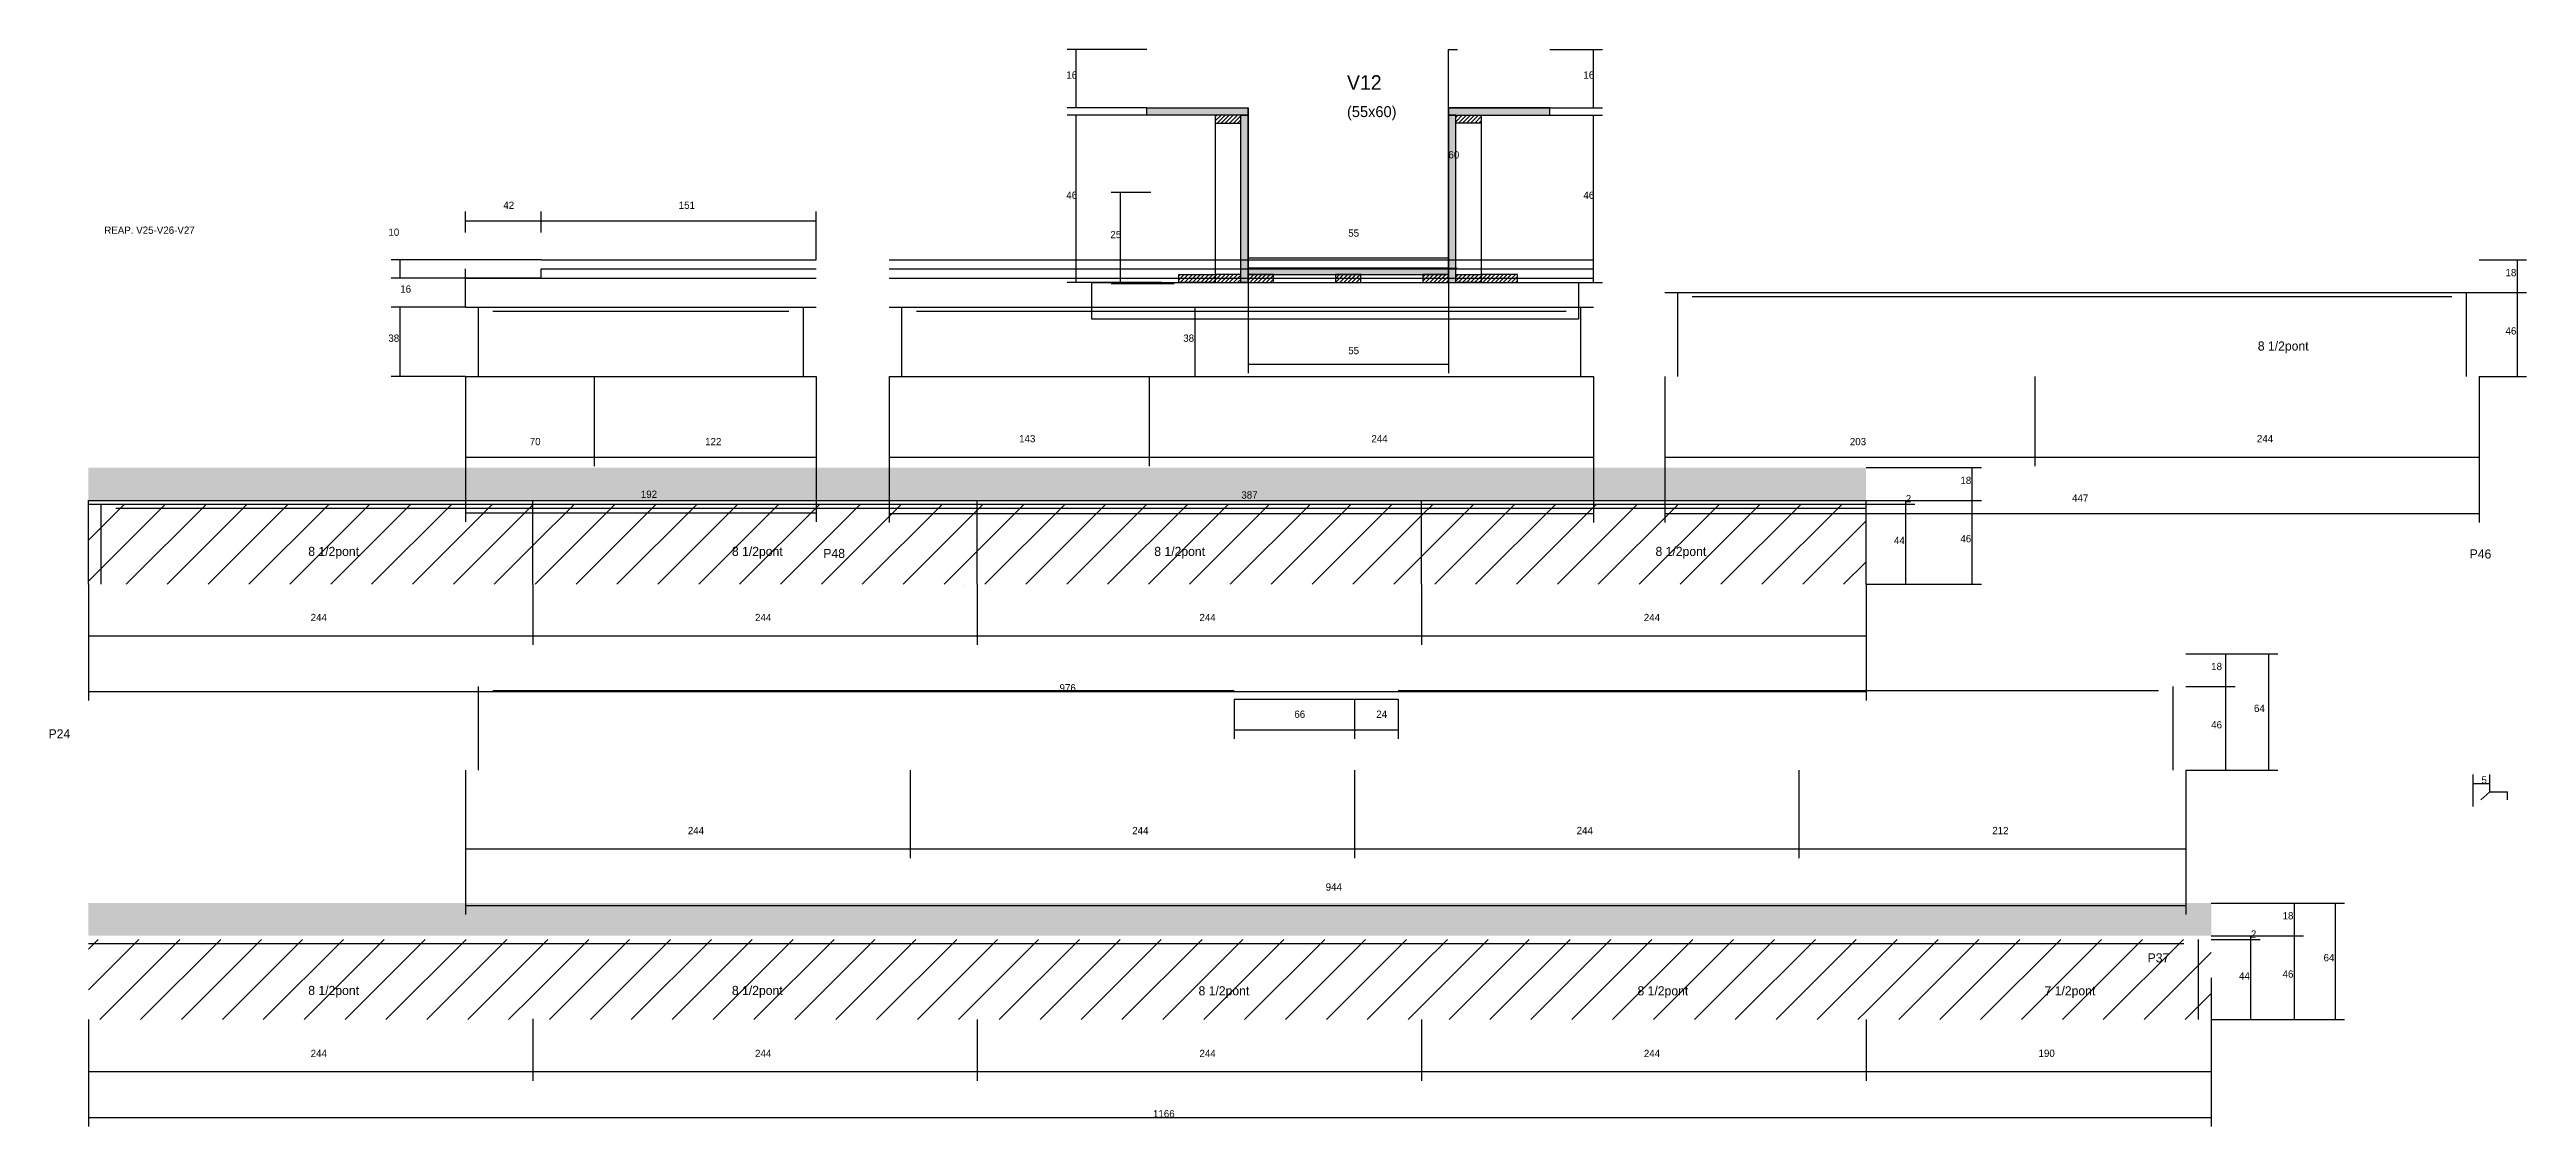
# Model space of a CAD drawing. Header units: metres. Extents: x -2848 to 22762, y -45195 to 1016.
# Drawn here: x 5688 to 7048, y -26964 to -26373 of the extents above; entities that cross this region are included whole.
import ezdxf

# ---------------------------------------------------------------- set-up
doc = ezdxf.new("R2010")
doc.units = ezdxf.units.M
for name, color, linetype in [('COTA', 4, 'Continuous'), ('Cota Seção (2x)', 4, 'Continuous'), ('Hachura', 253, 'Continuous'), ('Madeira', 126, 'Continuous'), ('NOMENCLATURA', 7, 'Continuous'), ('Painéis', 200, 'Continuous'), ('PONTALETE', 2, 'Continuous'), ('SARR_2.2x7', 40, 'Continuous'), ('Texto Seção', 7, 'Continuous')]:
    doc.layers.add(name, color=color, linetype=linetype)

msp = doc.modelspace()

# ---------------------------------------------------------------- texts
at = {"layer": 'COTA'}
for s, p in [('16', (6245.9, -26388.9)), ('16', (6529.8, -26388.9)), ('46', (6245.9, -26454.9)), ('46', (6529.8, -26454.9)), ('42', (5936.8, -26460.4)), ('151', (6033.1, -26460.4)), ('10', (5873.7, -26475.2)), ('25', (6270.1, -26476.5)), ('16', (5880.2, -26506.4)), ('18', (7036.1, -26497.4)), ('38', (5873.7, -26533.4)), ('38', (6310.1, -26533.4)), ('46', (7036.1, -26529.4)), ('55', (6400.7, -26540.2)), ('70', (5951.3, -26590.2)), ('122', (6047.6, -26590.2)), ('143', (6220, -26588.6)), ('244', (6413.4, -26588.6)), ('203', (6676.1, -26590.2)), ('244', (6899.6, -26588.6)), ('18', (6736.8, -26611.5)), ('192', (6012.3, -26619.1)), ('387', (6342, -26619.5)), ('2', (6706.8, -26621.5)), ('447', (6798.1, -26621.2)), ('44', (6700.3, -26644.5)), ('46', (6736.8, -26643.5)), ('244', (5831, -26686.8)), ('244', (6075, -26686.8)), ('244', (6319, -26686.8)), ('244', (6563, -26686.8)), ('976', (6242.2, -26725.4)), ('18', (6874.5, -26713.7)), ('66', (6371.1, -26739.9)), ('24', (6416.1, -26739.9)), ('64', (6898, -26736.7)), ('46', (6874.5, -26745.7)), ('244', (6038.1, -26803.8)), ('244', (6282.1, -26803.8)), ('244', (6526.1, -26803.8)), ('212', (6754.3, -26803.8)), ('944', (6388.3, -26834.8)), ('2', (6896.3, -26860.6)), ('18', (6913.7, -26850.6)), ('64', (6936.2, -26873.6)), ('44', (6889.8, -26883.6)), ('46', (6913.7, -26882.6)), ('244', (5831, -26926.2)), ('244', (6075, -26926.2)), ('244', (6319, -26926.2)), ('244', (6563, -26926.2)), ('190', (6779.7, -26926.1)), ('1166', (6293.5, -26959.3))]:
    msp.add_text(s, height=4, dxfattribs=at).set_placement(p)
at = {"layer": 'Cota Seção (2x)'}
for s, p in [('60', (6455.7, -26432.7)), ('55', (6400.7, -26475.7)), ('5', (7022.9, -26776))]:
    msp.add_text(s, height=4, dxfattribs=at).set_placement(p)
at = {"layer": 'NOMENCLATURA'}
for s, p in [('8 1/2pont', (6900.1, -26538.2)), ('8 1/2pont', (5829.7, -26651)), ('8 1/2pont', (6062.3, -26651)), ('P48', (6112.5, -26652.1)), ('8 1/2pont', (6294.2, -26651)), ('8 1/2pont', (6569.4, -26651)), ('P46', (7016.4, -26652.4)), ('P24', (5687.1, -26751.2)), ('P37', (6839.6, -26874.2)), ('8 1/2pont', (5829.7, -26892.1)), ('8 1/2pont', (6062.3, -26892.1)), ('8 1/2pont', (6318.5, -26892.3)), ('8 1/2pont', (6559.5, -26892.3)), ('7 1/2pont', (6783, -26892.3))]:
    msp.add_text(s, height=5, dxfattribs=at).set_placement(p)
at = {"layer": 'PONTALETE'}
msp.add_text('REAP. V25-V26-V27', height=4, dxfattribs=at).set_placement((5717.7, -26474.1))
at = {"layer": 'Texto Seção'}
for s, height, p in [('V12', 8, (6400, -26395)), ('(55x60)', 6, (6400, -26410))]:
    msp.add_text(s, height=height, dxfattribs=at).set_placement(p)

# ---------------------------------------------------------------- hatches: boundary and pattern name
at = {"layer": 'COTA'}
h = msp.add_hatch(dxfattribs=at)
h.set_pattern_fill('AR-CONC', scale=0.03)
h.paths.add_polyline_path([(6197, -26620.5), (6685, -26620.5), (6685, -26602.5), (5709, -26602.5), (5709, -26620.5)])
h = msp.add_hatch(dxfattribs=at)
h.set_pattern_fill('AR-CONC', scale=0.03)
h.paths.add_polyline_path([(6197, -26859.6), (6874.5, -26859.6), (6874.5, -26841.6), (5709, -26841.6), (5709, -26859.6)])
at = {"layer": 'Hachura'}
h = msp.add_hatch(color=8, dxfattribs=at)
h.dxf.hatch_style = 1
h.paths.add_polyline_path([(6290.1, -26408.9), (6290.1, -26404.9), (6290.1, -26404.9), (6345.7, -26404.9), (6345.7, -26404.9), (6345.7, -26408.9), (6345.7, -26408.9), (6290.1, -26408.9)])
h = msp.add_hatch(dxfattribs=at)
h.set_pattern_fill('ANSI31', scale=0.5)
h.paths.add_polyline_path([(6341.7, -26413.3), (6341.7, -26408.9), (6341.7, -26408.9), (6327.7, -26408.9), (6327.7, -26408.9), (6327.7, -26413.3), (6327.7, -26413.3), (6341.7, -26413.3)])
h = msp.add_hatch(color=8, dxfattribs=at)
h.dxf.hatch_style = 1
h.paths.add_polyline_path([(6341.7, -26404.9), (6345.7, -26404.9), (6345.7, -26404.9), (6345.7, -26500.9), (6345.7, -26500.9), (6341.7, -26500.9), (6341.7, -26500.9), (6341.7, -26404.9)])
h = msp.add_hatch(color=8, dxfattribs=at)
h.dxf.hatch_style = 1
h.paths.add_polyline_path([(6459.7, -26404.9), (6455.7, -26404.9), (6455.7, -26404.9), (6455.7, -26500.9), (6455.7, -26500.9), (6459.7, -26500.9), (6459.7, -26500.9), (6459.7, -26404.9)])
h = msp.add_hatch(color=8, dxfattribs=at)
h.dxf.hatch_style = 1
h.paths.add_polyline_path([(6511.3, -26408.9), (6511.3, -26404.9), (6511.3, -26404.9), (6455.7, -26404.9), (6455.7, -26404.9), (6455.7, -26408.9), (6455.7, -26408.9), (6511.3, -26408.9)])
h = msp.add_hatch(dxfattribs=at)
h.set_pattern_fill('ANSI31', scale=0.5)
h.paths.add_polyline_path([(6459.7, -26413.3), (6459.7, -26408.9), (6459.7, -26408.9), (6473.7, -26408.9), (6473.7, -26408.9), (6473.7, -26413.3), (6473.7, -26413.3), (6459.7, -26413.3)])
h = msp.add_hatch(dxfattribs=at)
h.set_pattern_fill('ANSI31', scale=0.5)
h.paths.add_polyline_path([(6307.7, -26500.9), (6307.7, -26496.5), (6307.7, -26496.5), (6327.7, -26496.5), (6327.7, -26496.5), (6327.7, -26500.9), (6327.7, -26500.9), (6307.7, -26500.9)])
h = msp.add_hatch(dxfattribs=at)
h.set_pattern_fill('ANSI31', scale=0.5)
h.paths.add_polyline_path([(6341.7, -26500.9), (6341.7, -26496.5), (6341.7, -26496.5), (6327.7, -26496.5), (6327.7, -26496.5), (6327.7, -26500.9), (6327.7, -26500.9), (6341.7, -26500.9)])
h = msp.add_hatch(color=8, dxfattribs=at)
h.dxf.hatch_style = 1
h.paths.add_polyline_path([(6455.7, -26496.5), (6455.7, -26492.9), (6455.7, -26492.9), (6345.7, -26492.9), (6345.7, -26492.9), (6345.7, -26496.5), (6345.7, -26496.5), (6455.7, -26496.5)])
h = msp.add_hatch(dxfattribs=at)
h.set_pattern_fill('ANSI31', scale=0.5)
h.paths.add_polyline_path([(6359.7, -26500.9), (6359.7, -26496.5), (6359.7, -26496.5), (6345.7, -26496.5), (6345.7, -26496.5), (6345.7, -26500.9), (6345.7, -26500.9), (6359.7, -26500.9)])
h = msp.add_hatch(dxfattribs=at)
h.set_pattern_fill('ANSI31', scale=0.5)
h.paths.add_polyline_path([(6407.7, -26500.9), (6407.7, -26496.5), (6407.7, -26496.5), (6393.7, -26496.5), (6393.7, -26496.5), (6393.7, -26500.9), (6393.7, -26500.9), (6407.7, -26500.9)])
h = msp.add_hatch(dxfattribs=at)
h.set_pattern_fill('ANSI31', scale=0.5)
h.paths.add_polyline_path([(6455.7, -26500.9), (6455.7, -26496.5), (6455.7, -26496.5), (6441.7, -26496.5), (6441.7, -26496.5), (6441.7, -26500.9), (6441.7, -26500.9), (6455.7, -26500.9)])
h = msp.add_hatch(dxfattribs=at)
h.set_pattern_fill('ANSI31', scale=0.5)
h.paths.add_polyline_path([(6459.7, -26500.9), (6459.7, -26496.5), (6459.7, -26496.5), (6473.7, -26496.5), (6473.7, -26496.5), (6473.7, -26500.9), (6473.7, -26500.9), (6459.7, -26500.9)])
h = msp.add_hatch(dxfattribs=at)
h.set_pattern_fill('ANSI31', scale=0.5)
h.paths.add_polyline_path([(6493.7, -26500.9), (6493.7, -26496.5), (6493.7, -26496.5), (6473.7, -26496.5), (6473.7, -26496.5), (6473.7, -26500.9), (6473.7, -26500.9), (6493.7, -26500.9)])
h = msp.add_hatch(dxfattribs=at)
h.set_pattern_fill('ANSI31', scale=5)
h.paths.add_polyline_path([(5953, -26666.5), (5953, -26622.5), (5709, -26622.5), (5709, -26666.5)])
h = msp.add_hatch(dxfattribs=at)
h.set_pattern_fill('ANSI31', scale=5)
h.paths.add_polyline_path([(6197, -26666.5), (6197, -26622.5), (5953, -26622.5), (5953, -26666.5)])
h = msp.add_hatch(dxfattribs=at)
h.set_pattern_fill('ANSI31', scale=5)
h.paths.add_polyline_path([(6441, -26666.5), (6441, -26622.5), (6197, -26622.5), (6197, -26666.5)])
h = msp.add_hatch(dxfattribs=at)
h.set_pattern_fill('ANSI31', scale=5)
h.paths.add_polyline_path([(6685, -26666.5), (6685, -26622.5), (6441, -26622.5), (6441, -26666.5)])
h = msp.add_hatch(dxfattribs=at)
h.set_pattern_fill('ANSI31', scale=5)
h.paths.add_polyline_path([(5709, -26861.6), (5709, -26905.6), (5953, -26905.6), (5953, -26861.6)])
h = msp.add_hatch(dxfattribs=at)
h.set_pattern_fill('ANSI31', scale=5)
h.paths.add_polyline_path([(5953, -26861.6), (5953, -26905.6), (6197, -26905.6), (6197, -26861.6)])
h = msp.add_hatch(dxfattribs=at)
h.set_pattern_fill('ANSI31', scale=5)
h.paths.add_polyline_path([(6197, -26861.6), (6197, -26905.6), (6441, -26905.6), (6441, -26861.6)])
h = msp.add_hatch(dxfattribs=at)
h.set_pattern_fill('ANSI31', scale=5)
h.paths.add_polyline_path([(6441, -26861.6), (6441, -26905.6), (6685, -26905.6), (6685, -26861.6)])
h = msp.add_hatch(dxfattribs=at)
h.set_pattern_fill('ANSI31', scale=5)
h.paths.add_polyline_path([(6874.5, -26905.6), (6874.5, -26861.6), (6685, -26861.6), (6685, -26905.6)])

# ---------------------------------------------------------------- linework, layer by layer
at = {"layer": 'COTA'}
for p, q in [((6290.1, -26372.9), (6246.4, -26372.9)), ((6251.4, -26404.9), (6251.4, -26372.9)), ((6511.3, -26372.9), (6540.3, -26372.9)), ((6535.3, -26404.9), (6535.3, -26372.9)), ((6290.1, -26404.9), (6246.4, -26404.9)), ((6290.1, -26408.9), (6246.4, -26408.9)), ((6251.4, -26500.9), (6251.4, -26408.9)), ((6511.3, -26404.9), (6540.3, -26404.9)), ((6511.3, -26408.9), (6540.3, -26408.9)), ((6535.3, -26500.9), (6535.3, -26408.9)), ((5916.1, -26473.4), (5916.1, -26461.9)), ((5957.6, -26473.4), (5957.6, -26461.9)), ((5957.6, -26473.4), (5957.6, -26461.9)), ((6108.6, -26488.4), (6108.6, -26461.9)), ((6292.4, -26451.5), (6270.6, -26451.5)), ((6275.6, -26501.6), (6275.6, -26451.5)), ((5916.1, -26466.9), (5957.6, -26466.9)), ((5957.6, -26466.9), (6108.6, -26466.9)), ((5957.6, -26488.4), (5875.2, -26488.4)), ((5880.2, -26498.4), (5880.2, -26488.4)), ((7021.6, -26488.4), (7047.6, -26488.4)), ((7042.6, -26506.4), (7042.6, -26488.4)), ((5957.6, -26498.4), (5875.2, -26498.4)), ((5916.1, -26514.4), (5916.1, -26493.4)), ((5916.1, -26498.4), (5957.6, -26498.4)), ((5957.6, -26498.4), (5957.6, -26493.4)), ((6298.1, -26500.9), (6246.4, -26500.9)), ((6305.2, -26501.6), (6270.6, -26501.6)), ((6345.7, -26500.9), (6345.7, -26550.7)), ((6455.7, -26500.9), (6455.7, -26550.7)), ((6493.7, -26500.9), (6540.3, -26500.9)), ((5916.1, -26514.4), (5875.2, -26514.4)), ((5880.2, -26552.4), (5880.2, -26514.4)), ((6291.4, -26514.4), (6321.6, -26514.4)), ((6316.6, -26552.4), (6316.6, -26514.4)), ((7021.6, -26506.4), (7047.6, -26506.4)), ((7021.6, -26506.4), (7047.6, -26506.4)), ((7042.6, -26552.4), (7042.6, -26506.4)), ((6345.7, -26545.7), (6455.7, -26545.7)), ((5916.1, -26552.4), (5875.2, -26552.4)), ((5916.1, -26552.4), (5916.1, -26632.3)), ((5916.1, -26552.4), (5916.1, -26601.7)), ((5986.6, -26552.4), (5986.6, -26601.7)), ((5986.6, -26552.4), (5986.6, -26601.7)), ((6108.6, -26552.4), (6108.6, -26632.3)), ((6108.6, -26552.4), (6108.6, -26601.7)), ((6148.6, -26552.4), (6148.6, -26632.7)), ((6148.6, -26552.4), (6148.6, -26601.7)), ((6291.4, -26552.4), (6291.4, -26601.7)), ((6291.4, -26552.4), (6291.4, -26601.7)), ((6291.4, -26552.4), (6321.6, -26552.4)), ((6535.4, -26552.4), (6535.4, -26632.7)), ((6535.4, -26552.4), (6535.4, -26601.7)), ((6574.6, -26552.4), (6574.6, -26632.7)), ((6574.6, -26552.4), (6574.6, -26601.7)), ((6777.6, -26552.4), (6777.6, -26601.7)), ((6777.6, -26552.4), (6777.6, -26601.7)), ((7021.6, -26552.4), (7021.6, -26601.7)), ((7021.6, -26552.4), (7021.6, -26632.7)), ((7021.6, -26552.4), (7047.6, -26552.4)), ((5916.1, -26596.7), (5986.6, -26596.7)), ((5986.6, -26596.7), (6108.6, -26596.7)), ((6148.6, -26596.7), (6291.4, -26596.7)), ((6291.4, -26596.7), (6535.4, -26596.7)), ((6574.6, -26596.7), (6777.6, -26596.7)), ((6777.6, -26596.7), (7021.6, -26596.7)), ((6685, -26602.5), (6748.3, -26602.5)), ((6743.3, -26620.5), (6743.3, -26602.5)), ((5916.1, -26627.3), (6108.6, -26627.3)), ((6148.6, -26627.7), (6535.4, -26627.7)), ((6574.6, -26627.7), (7021.6, -26627.7)), ((6685, -26620.5), (6748.3, -26620.5)), ((6685, -26620.5), (6748.3, -26620.5)), ((6685, -26620.5), (6711.8, -26620.5)), ((6685, -26622.5), (6711.8, -26622.5)), ((6685, -26622.5), (6711.8, -26622.5)), ((6706.8, -26622.5), (6706.8, -26620.5)), ((6706.8, -26666.5), (6706.8, -26622.5)), ((6743.3, -26666.5), (6743.3, -26620.5)), ((5709, -26666.5), (5709, -26699.9)), ((5709, -26666.5), (5709, -26730.4)), ((5953, -26666.5), (5953, -26699.9)), ((5953, -26666.5), (5953, -26699.9)), ((6197, -26666.5), (6197, -26699.9)), ((6197, -26666.5), (6197, -26699.9)), ((6441, -26666.5), (6441, -26699.9)), ((6441, -26666.5), (6441, -26699.9)), ((6685, -26666.5), (6685, -26730.4)), ((6685, -26666.5), (6685, -26699.9)), ((6685, -26666.5), (6748.3, -26666.5)), ((6685, -26666.5), (6711.8, -26666.5)), ((5709, -26694.9), (5953, -26694.9)), ((5953, -26694.9), (6197, -26694.9)), ((6197, -26694.9), (6441, -26694.9)), ((6441, -26694.9), (6685, -26694.9)), ((6860.6, -26704.7), (6887.6, -26704.7)), ((6860.6, -26704.7), (6911.1, -26704.7)), ((6882.6, -26722.7), (6882.6, -26704.7)), ((6906.1, -26768.7), (6906.1, -26704.7)), ((6860.6, -26722.7), (6887.6, -26722.7)), ((6860.6, -26722.7), (6887.6, -26722.7)), ((6882.6, -26768.7), (6882.6, -26722.7)), ((5709, -26725.4), (6685, -26725.4)), ((6338.1, -26729.7), (6338.1, -26751.4)), ((6404.1, -26729.7), (6404.1, -26751.4)), ((6404.1, -26729.7), (6404.1, -26751.4)), ((6428.1, -26729.7), (6428.1, -26751.4)), ((6338.1, -26746.4), (6404.1, -26746.4)), ((6404.1, -26746.4), (6428.1, -26746.4)), ((5916.1, -26768.7), (5916.1, -26847.9)), ((6160.1, -26768.7), (6160.1, -26816.9)), ((6160.1, -26768.7), (6160.1, -26816.9)), ((6404.1, -26768.7), (6404.1, -26816.9)), ((6404.1, -26768.7), (6404.1, -26816.9)), ((6648.1, -26768.7), (6648.1, -26816.9)), ((6648.1, -26768.7), (6648.1, -26816.9)), ((6860.6, -26768.7), (6887.6, -26768.7)), ((6860.6, -26768.7), (6911.1, -26768.7)), ((6860.6, -26768.7), (6860.6, -26816.9)), ((6860.6, -26768.7), (6860.6, -26847.9)), ((5916.1, -26780.9), (5916.1, -26816.9)), ((5916.1, -26811.9), (6160.1, -26811.9)), ((6160.1, -26811.9), (6404.1, -26811.9)), ((6404.1, -26811.9), (6648.1, -26811.9)), ((6648.1, -26811.9), (6860.6, -26811.9)), ((5916.1, -26842.9), (6860.6, -26842.9)), ((6874.5, -26841.6), (6925.2, -26841.6)), ((6874.5, -26841.6), (6947.7, -26841.6)), ((6920.2, -26859.6), (6920.2, -26841.6)), ((6942.7, -26905.6), (6942.7, -26841.6)), ((6874.5, -26859.6), (6925.2, -26859.6)), ((6874.5, -26859.6), (6925.2, -26859.6)), ((6874.5, -26859.6), (6901.3, -26859.6)), ((6874.5, -26861.6), (6901.3, -26861.6)), ((6874.5, -26861.6), (6901.3, -26861.6)), ((6896.3, -26861.6), (6896.3, -26859.6)), ((6896.3, -26905.6), (6896.3, -26861.6)), ((6920.2, -26905.6), (6920.2, -26859.6)), ((6874.5, -26882.6), (6874.5, -26964.3)), ((5709, -26905.6), (5709, -26939.2)), ((5709, -26905.6), (5709, -26964.3)), ((5953, -26905.1), (5953, -26939.2)), ((5953, -26905.1), (5953, -26939.2)), ((6197, -26905.6), (6197, -26939.2)), ((6197, -26905.6), (6197, -26939.2)), ((6441, -26905.6), (6441, -26939.2)), ((6441, -26905.6), (6441, -26939.2)), ((6685, -26905.6), (6685, -26939.2)), ((6685, -26905.6), (6685, -26939.2)), ((6874.5, -26905.6), (6925.2, -26905.6)), ((6874.5, -26905.6), (6947.7, -26905.6)), ((6874.5, -26905.6), (6874.5, -26939.2)), ((6874.5, -26905.6), (6901.3, -26905.6)), ((5709, -26934.2), (5953, -26934.2)), ((5953, -26934.2), (6197, -26934.2)), ((6197, -26934.2), (6441, -26934.2)), ((6441, -26934.2), (6685, -26934.2)), ((6685, -26934.2), (6874.5, -26934.2)), ((5709, -26959.3), (6874.5, -26959.3))]:
    msp.add_line(p, q, dxfattribs=at)
at = {"layer": 'Cota Seção (2x)'}
for p, q in [((6455.7, -26492.9), (6455.7, -26372.9)), ((6455.7, -26372.9), (6460.7, -26372.9)), ((6345.7, -26492.9), (6345.7, -26482.2)), ((6345.7, -26487.2), (6455.7, -26487.2)), ((6455.7, -26492.9), (6455.7, -26482.2)), ((6455.7, -26492.9), (6460.7, -26492.9)), ((7018.3, -26788.6), (7018.3, -26771)), ((7018.3, -26776), (7027.5, -26776)), ((7027.5, -26780.6), (7027.5, -26771))]:
    msp.add_line(p, q, dxfattribs=at)
at = {"layer": 'Madeira'}
for points in [[(6341.7, -26413.3), (6341.7, -26408.9), (6327.7, -26408.9), (6327.7, -26413.3)], [(6341.7, -26408.9), (6327.7, -26408.9), (6327.7, -26500.9), (6341.7, -26500.9)], [(6459.7, -26413.3), (6459.7, -26408.9), (6473.7, -26408.9), (6473.7, -26413.3)], [(6459.7, -26408.9), (6473.7, -26408.9), (6473.7, -26500.9), (6459.7, -26500.9)], [(6527.1, -26520.9), (6260, -26520.9), (6260, -26500.9), (6527.1, -26500.9)], [(6307.7, -26500.9), (6307.7, -26496.5), (6327.7, -26496.5), (6327.7, -26500.9)], [(6341.7, -26500.9), (6341.7, -26496.5), (6327.7, -26496.5), (6327.7, -26500.9)], [(6359.7, -26500.9), (6359.7, -26496.5), (6345.7, -26496.5), (6345.7, -26500.9)], [(6407.7, -26500.9), (6407.7, -26496.5), (6393.7, -26496.5), (6393.7, -26500.9)], [(6455.7, -26500.9), (6455.7, -26496.5), (6441.7, -26496.5), (6441.7, -26500.9)], [(6459.7, -26500.9), (6459.7, -26496.5), (6473.7, -26496.5), (6473.7, -26500.9)], [(6493.7, -26500.9), (6493.7, -26496.5), (6473.7, -26496.5), (6473.7, -26500.9)]]:
    msp.add_lwpolyline(points, close=True, dxfattribs=at)
at = {"layer": 'Painéis'}
for p, q in [((6290.1, -26404.9), (6345.7, -26404.9)), ((6290.1, -26408.9), (6290.1, -26404.9)), ((6345.7, -26408.9), (6345.7, -26404.9)), ((6345.7, -26500.9), (6345.7, -26408.9)), ((6455.7, -26404.9), (6511.3, -26404.9)), ((6455.7, -26408.9), (6455.7, -26404.9)), ((6455.7, -26500.9), (6455.7, -26408.9)), ((6511.3, -26408.9), (6511.3, -26404.9)), ((5957.6, -26488.4), (6108.6, -26488.4)), ((6148.6, -26488.4), (6535.4, -26488.4)), ((5957.6, -26498.4), (6108.6, -26498.4)), ((6148.6, -26498.4), (6535.4, -26498.4)), ((6345.7, -26492.9), (6455.7, -26492.9)), ((6345.7, -26496.5), (6345.7, -26492.9)), ((6455.7, -26496.5), (6455.7, -26492.9)), ((5916.1, -26514.4), (5957.6, -26514.4)), ((5957.6, -26514.4), (6108.6, -26514.4)), ((6148.6, -26514.4), (6535.4, -26514.4)), ((6574.6, -26506.4), (7021.6, -26506.4)), ((6574.6, -26506.4), (6777.6, -26506.4)), ((5916.1, -26552.4), (6108.6, -26552.4)), ((6148.6, -26552.4), (6535.4, -26552.4)), ((5709, -26620.5), (6685, -26620.5)), ((5709, -26666.5), (5709, -26620.5)), ((5709, -26622.5), (6197, -26622.5)), ((5709, -26666.5), (5709, -26622.5)), ((5953, -26666.5), (5953, -26620.5)), ((6197, -26666.5), (6197, -26620.5)), ((6197, -26622.5), (6441, -26622.5)), ((6197, -26622.5), (6685, -26622.5)), ((6441, -26666.5), (6441, -26620.5)), ((6685, -26666.5), (6685, -26620.5))]:
    msp.add_line(p, q, dxfattribs=at)
for points in [[(6290.1, -26408.9), (6290.1, -26404.9), (6345.7, -26404.9), (6345.7, -26408.9)], [(6341.7, -26408.9), (6345.7, -26408.9), (6345.7, -26500.9), (6341.7, -26500.9)], [(6511.3, -26408.9), (6511.3, -26404.9), (6455.7, -26404.9), (6455.7, -26408.9)], [(6459.7, -26408.9), (6455.7, -26408.9), (6455.7, -26500.9), (6459.7, -26500.9)], [(6455.7, -26496.5), (6455.7, -26492.9), (6345.7, -26492.9), (6345.7, -26496.5)]]:
    msp.add_lwpolyline(points, close=True, dxfattribs=at)
at = {"layer": 'SARR_2.2x7'}
for p, q in [((5957.6, -26493.4), (6108.6, -26493.4)), ((6148.6, -26493.4), (6291.4, -26493.4)), ((6291.4, -26493.4), (6535.4, -26493.4)), ((5923.1, -26552.4), (5923.1, -26514.4)), ((5931.1, -26516.6), (5986.6, -26516.6)), ((5986.6, -26516.6), (6093.6, -26516.6)), ((6101.6, -26552.4), (6101.6, -26514.4)), ((6155.6, -26552.4), (6155.6, -26514.4)), ((6163.6, -26516.6), (6291.4, -26516.6)), ((6291.4, -26516.6), (6520.4, -26516.6)), ((6528.4, -26552.4), (6528.4, -26514.4)), ((6581.6, -26552.4), (6581.6, -26506.4)), ((6589.6, -26508.6), (6777.6, -26508.6)), ((6777.6, -26508.6), (7006.6, -26508.6)), ((7014.6, -26552.4), (7014.6, -26506.4)), ((5716, -26666.5), (5716, -26622.5)), ((5724, -26624.7), (5953, -26624.7)), ((5953, -26624.7), (6197, -26624.7)), ((6197, -26624.7), (6441, -26624.7)), ((6441, -26624.7), (6685, -26624.7)), ((5716, -26666.5), (5716, -26666.5)), ((6190, -26666.5), (6190, -26666.5)), ((6204, -26666.5), (6204, -26666.5)), ((5923.1, -26768.7), (5923.1, -26722.7)), ((6853.6, -26768.7), (6853.6, -26722.7)), ((5931.1, -26724.9), (6160.1, -26724.9)), ((6160.1, -26724.9), (6338.1, -26724.9)), ((6338.1, -26729.7), (6404.1, -26729.7)), ((6404.1, -26729.7), (6428.1, -26729.7)), ((6428.1, -26724.9), (6648.1, -26724.9)), ((6648.1, -26724.9), (6845.6, -26724.9)), ((7022.5, -26785), (7027.5, -26780.6)), ((7027.5, -26780.6), (7037.1, -26780.6)), ((7037.1, -26785), (7037.1, -26780.6)), ((5709, -26863.8), (5953, -26863.8)), ((5953, -26863.8), (6197, -26863.8)), ((6197, -26863.8), (6441, -26863.8)), ((6441, -26863.8), (6685, -26863.8)), ((6685, -26863.8), (6859.5, -26863.8)), ((6867.5, -26905.6), (6867.5, -26861.6)), ((5716, -26905.6), (5716, -26905.6)), ((6190, -26905.6), (6190, -26905.6))]:
    msp.add_line(p, q, dxfattribs=at)

msp.set_redraw_order([(e.dxf.handle, doc.entitydb.next_handle()) for e in msp.query("TEXT MTEXT ATTDEF DIMENSION ARC_DIMENSION")])  # texts and dimensions are drawn at this point

doc.saveas('drawing.dxf')
